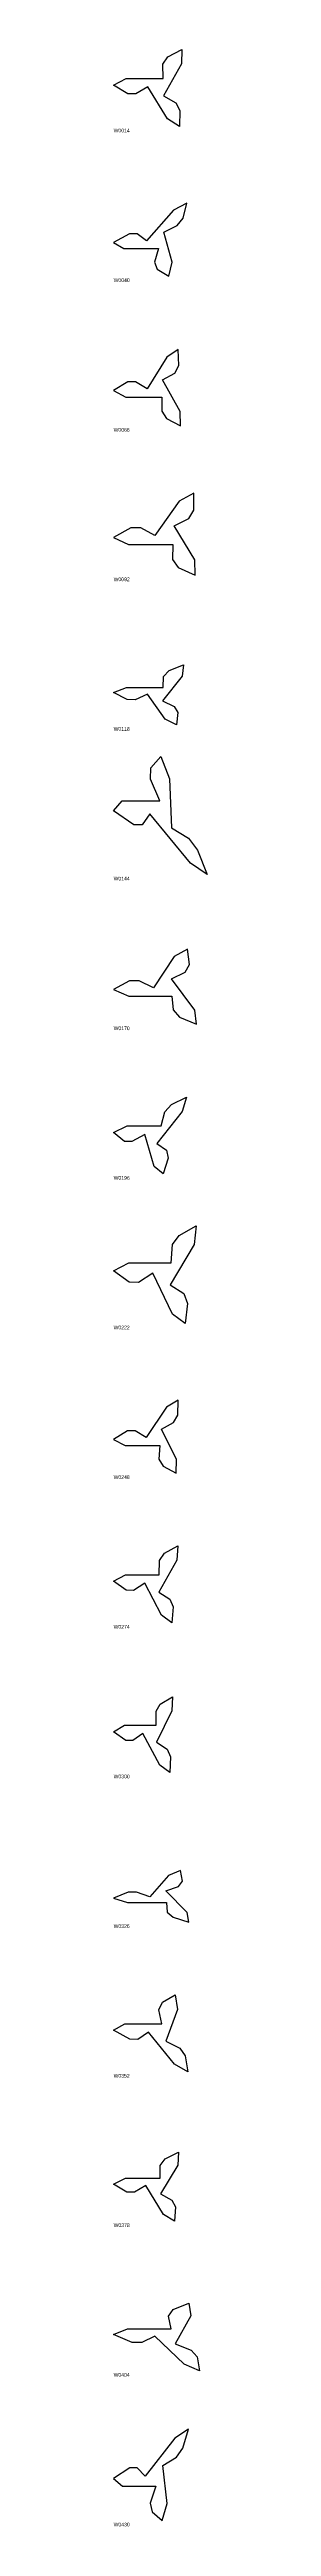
# Model space of a CAD drawing. Header units: millimetres. Extents: x 0 to 2703, y -1633 to 66.
# Drawn here: x 1371 to 1434, y -1633 to 52 of the extents above; entities that cross this region are included whole.
import ezdxf

# ---------------------------------------------------------------- set-up
doc = ezdxf.new("R2010")
doc.units = ezdxf.units.MM

msp = doc.modelspace()

# ---------------------------------------------------------------- linework, layer by layer
at = {"layer": 'RECOVERED_OUTLINES'}
for points in [[(1379.1, 32.7), (1404.2, 32.7), (1404, 42.3), (1407.5, 47.3), (1417.1, 52.3), (1416.8, 42.5), (1404.6, 20.8), (1413, 16.1), (1415.7, 10.8), (1415.4, 0), (1407.3, 5.1), (1393.8, 26.9), (1385.7, 22.1), (1380.2, 22.1), (1370.5, 28.2)], [(1377.4, -83.1), (1401.1, -83.1), (1398.4, -92.3), (1400.3, -97.1), (1408.1, -101.8), (1410.4, -92.4), (1404.7, -71.9), (1413.8, -67.4), (1417.9, -62.4), (1420.4, -52.1), (1411.4, -57), (1392.9, -77.7), (1386.5, -73.1), (1381.3, -73.1), (1370.5, -78.9)], [(1378.9, -184.1), (1403.4, -184.1), (1403.3, -193.7), (1406.6, -198.6), (1416, -203.6), (1415.8, -193.8), (1403.9, -172.4), (1412.2, -167.8), (1414.9, -162.5), (1414.6, -151.8), (1406.7, -156.9), (1393.4, -178.4), (1385.4, -173.6), (1380.1, -173.7), (1370.5, -179.7)], [(1380.7, -284.3), (1410.9, -284.3), (1410.6, -294.6), (1414.6, -300), (1426.1, -305.3), (1426, -294.8), (1411.7, -271.7), (1421.9, -266.7), (1425.3, -261), (1425.1, -249.5), (1415.3, -254.9), (1398.6, -278.2), (1389, -273), (1382.3, -273.1), (1370.5, -279.6)], [(1379.3, -381.6), (1404.2, -381.6), (1404.6, -374.1), (1408.3, -370.1), (1418.2, -366.2), (1417.3, -373.9), (1403.9, -390.8), (1411.9, -394.5), (1414.4, -398.7), (1413.4, -407.1), (1405.7, -403.2), (1393.6, -386.1), (1385.2, -389.9), (1379.8, -389.8), (1370.5, -385.1)], [(1376.4, -458.8), (1402, -458.8), (1395.7, -444), (1395.9, -436.3), (1402.6, -428.6), (1408.6, -443.7), (1410, -477), (1421.6, -484.2), (1427.8, -492.3), (1434.4, -508.9), (1422.9, -501.1), (1395.1, -467.6), (1390, -475.1), (1384.3, -475), (1370.5, -465.6)], [(1380.9, -591.5), (1410.3, -591.5), (1411, -600.9), (1415.4, -605.8), (1427.1, -610.7), (1426, -601.1), (1409.9, -579.9), (1419.4, -575.3), (1422.2, -570.1), (1420.9, -559.6), (1411.8, -564.5), (1397.8, -585.9), (1387.9, -581.1), (1381.4, -581.2), (1370.5, -587.1)], [(1379.7, -679.8), (1402.9, -679.8), (1405.4, -670.2), (1410, -665.2), (1420.3, -660.2), (1417.3, -670), (1400, -691.7), (1406.5, -696.4), (1407.6, -701.7), (1404.3, -712.5), (1398.2, -707.4), (1391.7, -685.6), (1382.9, -690.4), (1377.8, -690.4), (1370.5, -684.3)], [(1380.9, -772.9), (1409.8, -772.9), (1410.7, -760.6), (1415.2, -754.3), (1426.8, -747.9), (1425.4, -760.4), (1409.1, -787.9), (1418.3, -793.8), (1421, -800.6), (1419.4, -814.2), (1410.6, -807.8), (1397.3, -780.1), (1387.4, -786.3), (1381.1, -786.2), (1370.5, -778.5)], [(1378.3, -897.3), (1402, -897.3), (1401.3, -906.5), (1404.3, -911.3), (1413.1, -916), (1413.4, -906.7), (1403.1, -886.1), (1411.3, -881.6), (1414.2, -876.5), (1414.5, -866.3), (1406.6, -871.1), (1392.6, -891.9), (1385.2, -887.2), (1380, -887.3), (1370.5, -893.1)], [(1378.5, -985.2), (1401.5, -985.2), (1401.8, -975.5), (1405.2, -970.5), (1414.2, -965.5), (1413.5, -975.3), (1401.3, -997), (1408.8, -1001.7), (1411.1, -1007), (1410.3, -1017.8), (1403.1, -1012.7), (1391.8, -990.9), (1384.1, -995.8), (1379.1, -995.7), (1370.5, -989.6)], [(1377.9, -1087.5), (1399.4, -1087.5), (1399.4, -1078), (1402.3, -1073.1), (1410.6, -1068.2), (1410.3, -1077.8), (1399.7, -1099.1), (1406.9, -1103.8), (1409.3, -1109), (1408.9, -1119.6), (1402, -1114.6), (1390.5, -1093.1), (1383.5, -1097.9), (1378.8, -1097.9), (1370.5, -1091.9)], [(1379.9, -1208.2), (1406.6, -1208.2), (1407.1, -1214.6), (1411.1, -1218), (1421.7, -1221.4), (1420.7, -1214.8), (1406.2, -1200.2), (1414.8, -1197.1), (1417.4, -1193.5), (1416.2, -1186.3), (1408, -1189.7), (1395.2, -1204.3), (1386.2, -1201.1), (1380.4, -1201.1), (1370.5, -1205.2)], [(1378.2, -1290.6), (1403.4, -1290.6), (1401.4, -1281), (1403.8, -1276), (1412.5, -1271), (1414.1, -1280.8), (1406.2, -1302.4), (1415.6, -1307.1), (1419.4, -1312.4), (1421.2, -1323.2), (1412.1, -1318.1), (1394.2, -1296.3), (1387, -1301.2), (1381.5, -1301.1), (1370.5, -1295)], [(1378.6, -1395.6), (1402.2, -1395.6), (1402.2, -1386.9), (1405.6, -1382.4), (1414.7, -1377.9), (1414.2, -1386.7), (1402.4, -1406.2), (1410.1, -1410.5), (1412.6, -1415.2), (1412.1, -1424.9), (1404.6, -1420.4), (1392.4, -1400.7), (1384.7, -1405.1), (1379.5, -1405.1), (1370.5, -1399.6)], [(1379.9, -1498), (1409.8, -1498), (1407.9, -1489.5), (1411.1, -1485), (1421.7, -1480.7), (1423.1, -1489.3), (1412.5, -1508.4), (1423.3, -1512.5), (1427.5, -1517.2), (1429.1, -1526.7), (1418.5, -1522.2), (1398.5, -1503), (1389.7, -1507.3), (1383.2, -1507.3), (1370.5, -1501.9)], [(1376.6, -1605.2), (1399.2, -1605.2), (1395.5, -1616.6), (1396.7, -1622.6), (1403.5, -1628.5), (1406.9, -1616.8), (1404, -1591.1), (1413.3, -1585.5), (1417.8, -1579.2), (1421.5, -1566.4), (1412.3, -1572.5), (1392, -1598.4), (1386.5, -1592.6), (1381.5, -1592.7), (1370.5, -1599.9)]]:
    msp.add_lwpolyline(points, close=True, dxfattribs=at)

# ---------------------------------------------------------------- texts
at = {"layer": 'NEW_CATALOGUE_LABELS'}
for s, p in [('W0014', (1370.5, -4)), ('W0040', (1370.5, -105.8)), ('W0066', (1370.5, -207.6)), ('W0092', (1370.5, -309.3)), ('W0118', (1370.5, -411.1)), ('W0144', (1370.5, -512.9)), ('W0170', (1370.5, -614.7)), ('W0196', (1370.5, -716.5)), ('W0222', (1370.5, -818.2)), ('W0248', (1370.5, -920)), ('W0274', (1370.5, -1021.8)), ('W0300', (1370.5, -1123.6)), ('W0326', (1370.5, -1225.4)), ('W0352', (1370.5, -1327.2)), ('W0378', (1370.5, -1428.9)), ('W0404', (1370.5, -1530.7)), ('W0430', (1370.5, -1632.5))]:
    msp.add_text(s, height=2.5, dxfattribs=at).set_placement(p)

doc.saveas('drawing.dxf')
